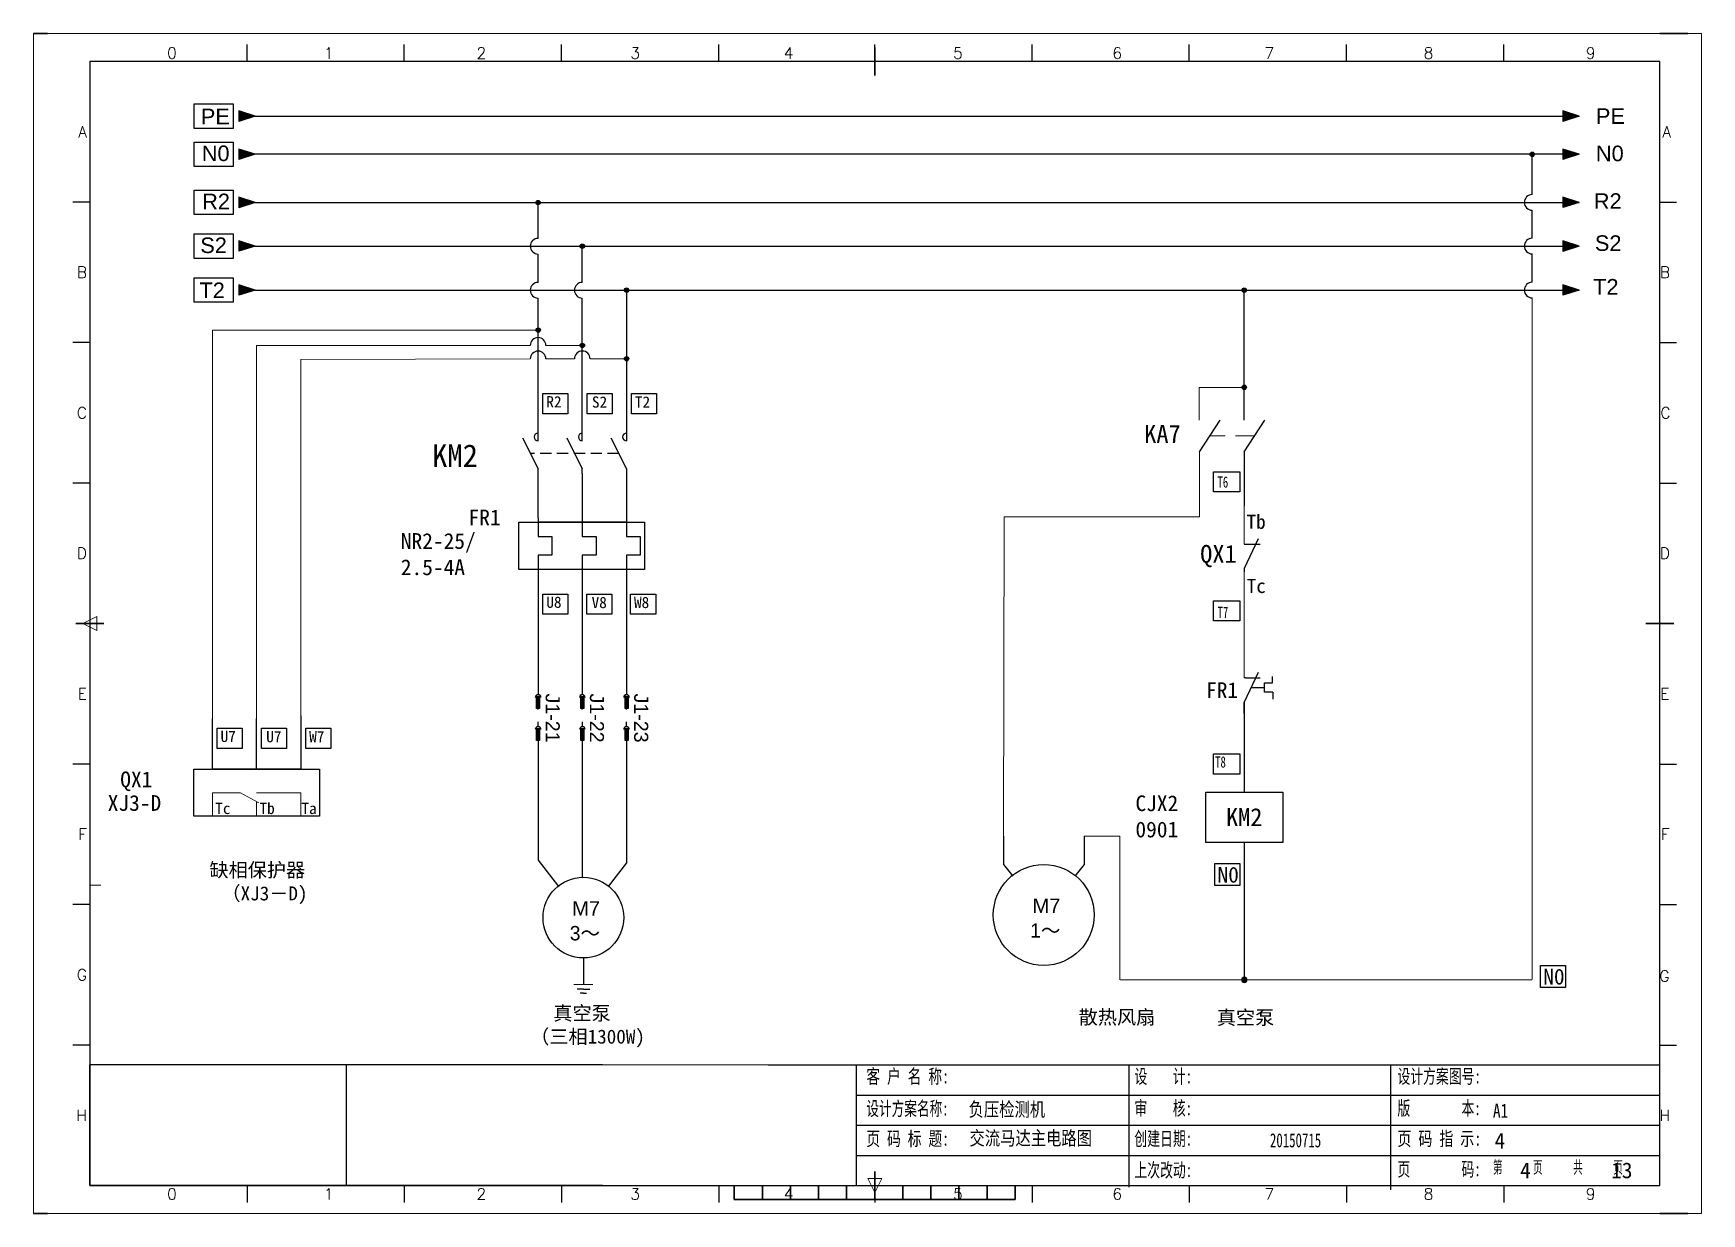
# Model space of a CAD drawing. Extents: x 2511 to 8703, y -745 to 3310.
# Drawn here: x 3826.2 to 4123.2, y 274.8 to 484.8 of the extents above; entities that cross this region are included whole.
import ezdxf
from ezdxf.enums import TextEntityAlignment as Align

# ---------------------------------------------------------------- set-up
doc = ezdxf.new("R2010")
doc.units = 0
doc.header["$MEASUREMENT"] = 0
doc.linetypes.add('ACISOWELD', pattern=[3, 2, -1])
for name, color, linetype in [('AE_BOR', 1, 'Continuous'), ('MISC', 2, 'Continuous'), ('RED_1.5mm^2', 1, 'Continuous'), ('RED_14_THHN', 20, 'Continuous'), ('SYMS', 7, 'Continuous')]:
    doc.layers.add(name, color=color, linetype=linetype)
doc.styles.add('Standard0.67', font='', dxfattribs={"width": 0.67})
doc.styles.add('Standard_0.8', font='', dxfattribs={"width": 0.8})
doc.styles.add('WD', font='romans.shx', dxfattribs={"bigfont": 'gbcbig.shx'})
doc.styles.add('样式 0', font='')
doc.styles.add('样式 2', font='NSimSun.ttf')
doc.styles.add('样式 8', font='arial.ttf')
doc.styles.get('Standard0.67').set_extended_font_data('FangSong_GB2312')
doc.styles.get('Standard_0.8').set_extended_font_data('FangSong_GB2312')
doc.styles.get('样式 0').set_extended_font_data('KaiTi_GB2312')

msp = doc.modelspace()

# ---------------------------------------------------------------- texts
at = {"attachment_point": 1}
for s, insert, char_height, width, style in [('N0', (3856.18, 464.85), 2.772, 4.9667, '样式 8'), ('N0', (4104.38, 464.83), 2.772, 4.9667, '样式 8'), ('R2', (3856.25, 456.29), 2.772, 4.9667, '样式 8'), ('R2', (4104.01, 456.36), 2.772, 15.2743, '样式 8'), ('S2', (3855.92, 448.49), 2.772, 4.9667, '样式 8'), ('S2', (4104.2, 448.87), 2.772, 19.4369, '样式 8'), ('T2', (3855.77, 440.48), 2.772, 4.9667, '样式 8'), ('T2', (4103.89, 441.1), 2.772, 15.2743, '样式 8'), ('\\pi-0.08632;KA7', (4024.05, 415.13), 3.185, 7.1073, '样式 0'), ('\\pi1.768;Tb', (4040.42, 399.15), 2.5, 7.1073, '样式 0'), ('\\pi-0.010492;QX1', (4033.94, 393.79), 3.185, 7.1073, '样式 0'), ('\\pi1.768;Tc', (4040.45, 387.73), 2.5, 7.1073, '样式 0'), ('\\pi0.45543;KM2', (4038.06, 346.95), 3.185, 7.3162, '样式 2'), ('{\\C2;M7}', (3922.12, 330.39), 2.56, 8.7428, '样式 8'), ('{\\C2;M7}', (4004.08, 330.87), 2.56, 8.7428, '样式 8'), ('{\\fAIGDT|b0|i0|c2|p2;\\C2;3\\fSimSun|b0|i0|c134|p2;～}', (3921.7, 325.98), 2.56, 9.8786, '样式 8'), ('{\\fAIGDT|b0|i0|c2|p2;\\C2;1\\fSimSun|b0|i0|c134|p2;～}', (4003.66, 326.46), 2.56, 9.8786, '样式 8')]:
    msp.add_mtext(s, dxfattribs=dict(at, insert=insert, char_height=char_height, width=width, style=style))
at = {"color": 2, "char_height": 2.5, "attachment_point": 1, "rotation": 270, "style": '样式 8'}
for s, insert in [('J1-21', (3919.91, 367.35)), ('J1-22', (3927.78, 367.35)), ('J1-23', (3935.66, 367.35))]:
    msp.add_mtext_dynamic_manual_height_columns(s, width=11.5248, gutter_width=12.5, heights=[0], dxfattribs=dict(at, insert=insert))
at = {"char_height": 2.5, "attachment_point": 1}
for s, insert, width in [('\\pi2.782;{\\fSimSun|b0|i0|c134|p2;缺相保护器\\P\\pi4.9209;（XJ3－D)}', (3854.76, 337.2), 23.0501), ('\\pi6.3723;{\\fSimSun|b0|i0|c134|p2;真空泵\\P\\pi2.2542;（三相1300W)}', (3912.39, 311.72), 23.0501), ('{\\fSimSun|b0|i0|c134|p2;散热风扇}', (4012.3, 311.02), 47.4976), ('{\\fSimSun|b0|i0|c134|p2;真空泵}', (4036.89, 310.94), 47.4976)]:
    msp.add_mtext(s, dxfattribs=dict(at, insert=insert, width=width))
at = {"color": 0, "ltscale": 2, "char_height": 2.5, "attachment_point": 1}
for s, insert, width, style in [('{\\fSimSun|b0|i0|c134|p2;\\W0.72;客 户 名 称:}', (3974.5, 300.48), 16.2477, 'Standard0.67'), ('{\\fSimSun|b0|i0|c134|p2;设    计:}', (4022.22, 300.48), 12.0312, 'Standard0.67'), ('{\\fSimSun|b0|i0|c134|p2;设计方案图号:}', (4069.05, 300.48), 15.1644, 'Standard0.67'), ('{\\fSimSun|b0|i0|c134|p2;\\W0.66;设计方案名称:}', (3974.5, 294.75), 15.1234, 'Standard0.67'), ('{\\fSimSun|b0|i0|c134|p2;审    核:}', (4022.22, 294.81), 12.0312, 'Standard0.67'), ('{\\fSimSun|b0|i0|c134|p2;版        本:}', (4069.05, 294.81), 16.8498, 'Standard0.67'), ('{\\fSimSun|b0|i0|c134|p2;A1}', (4086.05, 294.37), 33.9078, 'Standard_0.8'), ('{\\fSimSun|b0|i0|c134|p2;\\W0.72;页 码 标 题:}', (3974.5, 289.39), 15.1234, 'Standard0.67'), ('{\\fSimSun|b0|i0|c134|p2;创建日期:}', (4022.22, 289.4), 12.0312, 'Standard0.67'), ('{\\fSimSun|b0|i0|c134|p2;20150715}', (4046.35, 289.1), 12.0312, 'Standard0.67'), ('{\\fSimSun|b0|i0|c134|p2;\\W0.73;页 码 指 示:}', (4069.05, 289.4), 16.1995, 'Standard0.67'), ('{\\fSimSun|b0|i0|c134|p2;上次改动:}', (4022.22, 283.81), 12.0312, 'Standard0.67'), ('{\\fSimSun|b0|i0|c134|p2;页        码:}', (4069.05, 283.96), 15.7258, 'Standard0.67'), ('{\\Fromans,gbcbig|c134;第}    {\\Fromans,gbcbig|c134;页}    {\\Fromans,gbcbig|c134;共}    {\\Fromans,gbcbig|c134;页}', (4086.05, 284.21), 33.9078, 'Standard_0.8')]:
    msp.add_mtext(s, dxfattribs=dict(at, insert=insert, width=width, style=style))
at = {"layer": 'MISC', "char_height": 2.772, "width": 4.9667, "attachment_point": 1, "style": '样式 8'}
for insert in [(3856.02, 471.41), (4104.38, 471.48)]:
    msp.add_mtext('PE', dxfattribs=dict(at, insert=insert))
at = {"layer": 'MISC', "color": 0, "attachment_point": 1}
for s, insert, char_height, width, style in [('R2', (3917.52, 420.26), 2, 5.0168, '样式 0'), ('S2', (3925.64, 420.21), 2, 5.0168, '样式 0'), ('T2', (3933.29, 420.21), 2, 5.0168, '样式 0'), ('KM2', (3897.19, 411.67), 4, 5.0168, '样式 0'), ('\\pi-0.4481;{\\W0.7;T6}', (4037.46, 405.98), 2, 3.3188, '样式 0'), ('FR1', (3903.67, 400.08), 2.8, 5.0168, '样式 0'), ('NR2-25/\\P2.5-4A', (3891.62, 395.88), 2.8, 20.4679, '样式 0'), ('U8', (3917.52, 384.6), 2, 5.0168, '样式 0'), ('V8', (3925.58, 384.54), 2, 5.0168, '样式 0'), ('W8', (3933.13, 384.55), 2, 5.0168, '样式 0'), ('\\pi-0.4147;{\\W0.7;T7}', (4037.44, 382.79), 2, 3.3188, '样式 0'), ('FR1', (4034.97, 369.34), 2.8, 5.0168, '样式 0'), ('U7', (3859.53, 360.72), 2, 5.0168, '样式 0'), ('U7', (3867.65, 360.67), 2, 5.0168, '样式 0'), ('W7', (3875.3, 360.67), 2, 5.0168, '样式 0'), ('QX1', (3841.67, 353.47), 2.8, 5.0168, '样式 0'), ('\\pi-0.3814;{\\W0.7;T8}', (4036.97, 356.17), 2, 3.3188, '样式 0'), ('XJ3-D', (3839.44, 349.27), 2.8, 11.3499, '样式 0'), ('Tc', (3858.58, 347.9), 2, 5.0168, '样式 0'), ('Tb', (3866.45, 347.9), 2, 5.0168, '样式 0'), ('Ta', (3873.92, 347.9), 2, 5.0168, '样式 0'), ('CJX2\\P0901', (4022.4, 349.22), 2.8, 7.9311, '样式 0'), ('N0', (4037.01, 336.5), 2.8, 5.0168, '样式 0'), ('N0', (4095, 318.37), 2.8, 5.0168, '样式 0'), ('{\\fSimSun|b0|i0|c134|p2;负压检测机}', (3992.69, 294.61), 2.5, 24.1794, 'Standard_0.8'), ('交流马达主电路图', (3992.86, 289.49), 2.5, 24.1794, 'Standard_0.8'), ('4', (4086.34, 289.19), 2.8, 3.07, '样式 0'), ('4', (4090.88, 283.9), 2.8, 3.07, '样式 0'), ('13', (4107.09, 283.9), 2.8, 3.07, '样式 0')]:
    msp.add_mtext(s, dxfattribs=dict(at, insert=insert, char_height=char_height, width=width, style=style))

# ---------------------------------------------------------------- blocks, each defined once
blk = doc.blocks.new('gb_a2_a')
for p, q in [((584, 410), (25, 410)), ((25, 410), (25, 10)), ((584, 10), (584, 410)), ((25, 10), (584, 10))]:
    blk.add_line(p, q)
at = {"lineweight": 9, "ltscale": 0.1}
blk.add_line((25, 116.86), (29, 116.86), dxfattribs=at)
at = {"layer": 'AE_BOR', "lineweight": 30}
for p, q in [((10, 420), (4.93, 420)), ((594, 420), (584, 420)), ((4.93, 0), (10, 0)), ((594, 0), (584, 0))]:
    blk.add_line(p, q, dxfattribs=at)
at = {"layer": 'AE_BOR', "color": 1, "lineweight": 15}
for p, q in [((4.93, 420), (598.93, 420)), ((4.93, 0), (4.93, 420)), ((598.93, 420), (598.93, 0)), ((22.5, 210), (27.5, 212.5)), ((27.5, 207.5), (22.5, 210)), ((27.5, 212.5), (27.5, 207.5)), ((304.5, 7.5), (302, 12.5)), ((302, 12.5), (307, 12.5)), ((307, 12.5), (304.5, 7.5)), ((598.93, 0), (4.93, 0))]:
    blk.add_line(p, q, dxfattribs=at)
at = {"layer": 'AE_BOR'}
for p, q in [((81, 410), (81, 416)), ((137, 410), (137, 416)), ((193, 410), (193, 416)), ((249, 410), (249, 416)), ((304.5, 410), (304.5, 416)), ((360.5, 410), (360.5, 416)), ((416.5, 410), (416.5, 416)), ((472.5, 410), (472.5, 416)), ((528.5, 410), (528.5, 416)), ((25, 360), (19, 360)), ((584, 360), (590, 360)), ((25, 310), (19, 310)), ((584, 310), (590, 310)), ((25, 260), (19, 260)), ((584, 260), (590, 260)), ((25, 160), (19, 160)), ((584, 160), (590, 160)), ((25, 110), (19, 110)), ((584, 110), (590, 110)), ((25, 60), (19, 60)), ((584, 60), (590, 60)), ((81, 10), (81, 4)), ((137, 10), (137, 4)), ((193, 10), (193, 4)), ((249, 10), (249, 4)), ((304.5, 10), (304.5, 4)), ((360.5, 10), (360.5, 4)), ((416.5, 10), (416.5, 4)), ((472.5, 10), (472.5, 4)), ((528.5, 10), (528.5, 4))]:
    blk.add_line(p, q, dxfattribs=at)
at = {"layer": 'AE_BOR', "color": 2, "lineweight": 30}
for p, q in [((304.5, 405), (304.5, 415)), ((20, 210), (30, 210)), ((579, 210), (589, 210)), ((304.5, 10), (304.5, 15)), ((304.5, 15), (304.5, 5)), ((254.5, 5), (254.5, 10)), ((264.5, 5), (264.5, 10)), ((274.5, 5), (274.5, 10)), ((284.5, 5), (284.5, 10)), ((294.5, 5), (294.5, 10)), ((304.5, 10), (304.5, 5)), ((314.5, 5), (314.5, 10)), ((324.5, 5), (324.5, 10)), ((334.5, 5), (334.5, 10)), ((344.5, 5), (344.5, 10)), ((354.5, 5), (354.5, 10)), ((254.5, 5), (354.5, 5))]:
    blk.add_line(p, q, dxfattribs=at)
at = {"layer": 'AE_BOR', "style": 'WD'}
for s, p in [('0', (54.27, 411)), ('1', (110.12, 411)), ('2', (164.42, 411)), ('3', (219.22, 411)), ('4', (273.82, 411)), ('5', (334.12, 411)), ('6', (390.81, 411)), ('7', (445.01, 411)), ('8', (501.67, 411)), ('9', (559.4, 411)), ('0', (54.27, 5)), ('1', (110.12, 5)), ('2', (164.42, 5)), ('3', (219.22, 5)), ('4', (273.82, 5)), ('5', (334.12, 5)), ('6', (390.81, 5)), ('7', (445.01, 5)), ('8', (501.67, 5)), ('9', (559.4, 5))]:
    blk.add_text(s, height=4, dxfattribs=at).set_placement(p, align=Align.CENTER)
for s, p in [('A', (24, 385)), ('A', (588.05, 385)), ('B', (24, 335)), ('B', (587.67, 335)), ('C', (24, 285)), ('C', (587.86, 285)), ('D', (24, 235)), ('D', (587.67, 235)), ('E', (24, 185)), ('E', (587.48, 185)), ('F', (24, 135)), ('F', (587.48, 135)), ('F', (587.48, 135)), ('G', (24, 85)), ('G', (587.48, 84.56)), ('H', (24, 35)), ('H', (587.67, 35))]:
    blk.add_text(s, height=4, dxfattribs=at).set_placement(p, align=Align.MIDDLE_RIGHT)
blk = doc.blocks.new('WDDOT')
blk.add_hatch(color=256).paths.add_polyline_path([(0.5, 0, 1), (-0.5, 0, 1)])
blk.add_circle((0, 0), 0.5)

# ---------------------------------------------------------------- hatches: boundary and pattern name
for points in [[(3865.68, 463.3), (3862.77, 464.23), (3862.77, 462.36)], [(4101.39, 463.3), (4098.47, 464.23), (4098.47, 462.36)], [(3865.68, 454.73), (3862.77, 455.66), (3862.77, 453.79)], [(4101.39, 454.73), (4098.47, 455.67), (4098.47, 453.8)], [(3865.68, 446.97), (3862.77, 447.91), (3862.77, 446.04)], [(4101.39, 446.94), (4098.47, 447.87), (4098.47, 446)], [(3865.68, 439.14), (3862.77, 440.07), (3862.77, 438.2)], [(4101.39, 439.14), (4098.47, 440.08), (4098.47, 438.21)]]:
    msp.add_hatch(color=256).paths.add_polyline_path(points)
h = msp.add_hatch(color=256)
edge = h.paths.add_edge_path()
edge.add_arc((4093.04, 463.28), 0.393, 0, 360)
h = msp.add_hatch(color=256)
edge = h.paths.add_edge_path()
edge.add_arc((3916.06, 454.7), 0.393, 0, 360)
h = msp.add_hatch(color=256)
edge = h.paths.add_edge_path()
edge.add_arc((3923.93, 446.94), 0.393, 0, 360)
h = msp.add_hatch(color=256)
edge = h.paths.add_edge_path()
edge.add_arc((3931.81, 439.11), 0.393, 0, 360)
h = msp.add_hatch(color=256)
edge = h.paths.add_edge_path()
edge.add_arc((4041.78, 439.11), 0.393, 0, 360)
h = msp.add_hatch(color=256)
edge = h.paths.add_edge_path()
edge.add_arc((3916.08, 432.02), 0.393, 0, 360)
h = msp.add_hatch(color=256)
edge = h.paths.add_edge_path()
edge.add_arc((3923.93, 429.29), 0.393, 0, 360)
h = msp.add_hatch(color=256)
edge = h.paths.add_edge_path()
edge.add_arc((3931.81, 426.92), 0.393, 0, 360)
h = msp.add_hatch(color=256)
edge = h.paths.add_edge_path()
edge.add_arc((4041.78, 421.82), 0.393, 0, 360)
at = {"lineweight": 0}
h = msp.add_hatch(color=256, dxfattribs=at)
edge = h.paths.add_edge_path()
edge.add_arc((4041.78, 316.39), 0.5, 0, 360)
at = {"layer": 'MISC'}
for points in [[(3865.68, 470.06), (3862.77, 471), (3862.77, 469.12)], [(4101.39, 470.06), (4098.47, 471), (4098.47, 469.13)]]:
    msp.add_hatch(color=256, dxfattribs=at).paths.add_polyline_path(points)
at = {"layer": 'RED_1.5mm^2'}
h = msp.add_hatch(dxfattribs=at)
h.set_pattern_fill('ANGLE', color=2, scale=0.1715, angle=-180)
h.set_pattern_definition([(180, (3358.2291, -265.2575), (-4e-16, -1.1979275), [0.87122, -0.3267075]), (270, (3358.2291, -265.2575), (1.1979275, -5e-16), [0.87122, -0.3267075])])
h.paths.add_polyline_path([(3915.79, 364.7), (3916.33, 364.7), (3916.33, 366.86), (3915.79, 366.86)])
h = msp.add_hatch(color=2, dxfattribs=at)
h.dxf.hatch_style = 1
h.paths.add_polyline_path([(3915.79, 364.7), (3916.33, 364.7), (3916.33, 366.86), (3915.79, 366.86)])
h = msp.add_hatch(dxfattribs=at)
h.set_pattern_fill('ANGLE', color=2, scale=0.1715, angle=-180)
h.set_pattern_definition([(180, (3366.1037, -265.2575), (-4e-16, -1.1979275), [0.87122, -0.3267075]), (270, (3366.1037, -265.2575), (1.1979275, -5e-16), [0.87122, -0.3267075])])
h.paths.add_polyline_path([(3923.66, 364.7), (3924.21, 364.7), (3924.21, 366.86), (3923.66, 366.86)])
h = msp.add_hatch(color=2, dxfattribs=at)
h.dxf.hatch_style = 1
h.paths.add_polyline_path([(3923.66, 364.7), (3924.21, 364.7), (3924.21, 366.86), (3923.66, 366.86)])
h = msp.add_hatch(dxfattribs=at)
h.set_pattern_fill('ANGLE', color=2, scale=0.1715, angle=-180)
h.set_pattern_definition([(180, (3373.9783, -265.2575), (-4e-16, -1.1979275), [0.87122, -0.3267075]), (270, (3373.9783, -265.2575), (1.1979275, -5e-16), [0.87122, -0.3267075])])
h.paths.add_polyline_path([(3931.54, 364.7), (3932.08, 364.7), (3932.08, 366.86), (3931.54, 366.86)])
h = msp.add_hatch(color=2, dxfattribs=at)
h.dxf.hatch_style = 1
h.paths.add_polyline_path([(3931.54, 364.7), (3932.08, 364.7), (3932.08, 366.86), (3931.54, 366.86)])
h = msp.add_hatch(dxfattribs=at)
h.set_pattern_fill('ANGLE', color=2, scale=0.1715, angle=-180)
h.set_pattern_definition([(180, (3358.2307, -270.9742), (-4e-16, -1.1979275), [0.87122, -0.3267075]), (270, (3358.2307, -270.9742), (1.1979275, -5e-16), [0.87122, -0.3267075])])
h.paths.add_polyline_path([(3915.79, 358.99), (3916.33, 358.99), (3916.33, 361.15), (3915.79, 361.15)])
h = msp.add_hatch(color=2, dxfattribs=at)
h.dxf.hatch_style = 1
h.paths.add_polyline_path([(3915.79, 358.99), (3916.33, 358.99), (3916.33, 361.15), (3915.79, 361.15)])
h = msp.add_hatch(dxfattribs=at)
h.set_pattern_fill('ANGLE', color=2, scale=0.1715, angle=-180)
h.set_pattern_definition([(180, (3366.1053, -270.9742), (-4e-16, -1.1979275), [0.87122, -0.3267075]), (270, (3366.1053, -270.9742), (1.1979275, -5e-16), [0.87122, -0.3267075])])
h.paths.add_polyline_path([(3923.66, 358.99), (3924.21, 358.99), (3924.21, 361.15), (3923.66, 361.15)])
h = msp.add_hatch(color=2, dxfattribs=at)
h.dxf.hatch_style = 1
h.paths.add_polyline_path([(3923.66, 358.99), (3924.21, 358.99), (3924.21, 361.15), (3923.66, 361.15)])
h = msp.add_hatch(dxfattribs=at)
h.set_pattern_fill('ANGLE', color=2, scale=0.1715, angle=-180)
h.set_pattern_definition([(180, (3373.98, -270.9742), (-4e-16, -1.1979275), [0.87122, -0.3267075]), (270, (3373.98, -270.9742), (1.1979275, -5e-16), [0.87122, -0.3267075])])
h.paths.add_polyline_path([(3931.54, 358.99), (3932.08, 358.99), (3932.08, 361.15), (3931.54, 361.15)])
h = msp.add_hatch(color=2, dxfattribs=at)
h.dxf.hatch_style = 1
h.paths.add_polyline_path([(3931.54, 358.99), (3932.08, 358.99), (3932.08, 361.15), (3931.54, 361.15)])

# ---------------------------------------------------------------- linework, layer by layer
for p, q in [((3865.68, 463.3), (3862.77, 464.23)), ((3862.77, 464.23), (3862.77, 462.36)), ((4101.39, 463.3), (4098.47, 464.23)), ((4098.47, 464.23), (4098.47, 462.36)), ((3865.68, 463.3), (3862.77, 462.36)), ((4101.39, 463.3), (4098.47, 462.36)), ((3865.68, 454.73), (3862.77, 455.66)), ((3862.77, 455.66), (3862.77, 453.79)), ((3865.68, 454.73), (3862.77, 453.79)), ((3865.68, 454.73), (4101.39, 454.73)), ((4101.39, 454.73), (4098.47, 455.67)), ((4098.47, 455.67), (4098.47, 453.8)), ((4101.39, 454.73), (4098.47, 453.8)), ((3865.68, 446.97), (3862.77, 447.91)), ((3862.77, 447.91), (3862.77, 446.04)), ((3865.68, 446.97), (3862.77, 446.04)), ((3865.68, 446.97), (4101.28, 446.97)), ((4101.39, 446.94), (4098.47, 447.87)), ((4098.47, 447.87), (4098.47, 446)), ((4101.39, 446.94), (4098.47, 446)), ((3865.68, 439.14), (3862.77, 440.07)), ((3862.77, 440.07), (3862.77, 438.2)), ((4101.39, 439.14), (4098.47, 440.08)), ((4098.47, 440.08), (4098.47, 438.21)), ((3865.68, 439.14), (3862.77, 438.2)), ((3865.68, 439.14), (4101.38, 439.14)), ((4101.39, 439.14), (4098.47, 438.21)), ((4033.8, 410.32), (4037.46, 415.99)), ((4041.78, 410.32), (4045.43, 415.99)), ((3913.28, 412.82), (3916.06, 407.31)), ((3921.16, 412.82), (3923.93, 407.31)), ((3929.03, 412.82), (3931.81, 407.31)), ((3916.06, 395.28), (3918.51, 395.28)), ((3918.51, 395.28), (3918.51, 391.98)), ((3923.93, 395.28), (3926.39, 395.28)), ((3926.39, 395.28), (3926.39, 391.98)), ((3931.81, 395.28), (3934.26, 395.28)), ((3934.26, 395.28), (3934.26, 391.98)), ((4044.23, 394.85), (4041.78, 389.6)), ((4041.78, 393.9), (4044.6, 393.9)), ((3918.51, 391.98), (3916.06, 391.98)), ((3926.39, 391.98), (3923.93, 391.98)), ((3934.26, 391.98), (3931.81, 391.98)), ((4044.23, 371.06), (4041.78, 365.81)), ((4042.01, 370.11), (4044.6, 370.11)), ((4045.37, 367.61), (4045.37, 369.26)), ((4045.37, 369.26), (4046.81, 369.26)), ((4041.78, 365.81), (4041.78, 354.81)), ((4041.78, 365.81), (4041.78, 361.4)), ((4046.84, 367.61), (4045.37, 367.61)), ((4046.84, 366.34), (4046.84, 366.35)), ((4041.78, 365.19), (4041.78, 349.81)), ((4041.78, 340.81), (4041.78, 316.39)), ((3924.12, 320.29), (3924.12, 315.59)), ((3924.12, 314.72), (3922.99, 314.72)), ((3924.12, 314.03), (3923.54, 314.03)), ((3924.12, 314.72), (3925.24, 314.72)), ((3924.12, 314.03), (3924.69, 314.03)), ((3972.7, 295.89), (4016.95, 295.89)), ((4016.95, 295.89), (4085.74, 295.89)), ((4085.74, 295.89), (4115.74, 295.89)), ((3972.7, 290.53), (4016.95, 290.53)), ((4016.95, 290.53), (4085.74, 290.53)), ((4085.74, 290.53), (4115.74, 290.53)), ((3972.7, 285.17), (4016.95, 285.17)), ((4016.95, 285.17), (4085.74, 285.17)), ((3957, 279.8), (4016.95, 279.8)), ((3957, 279.8), (4016.95, 279.8)), ((4016.95, 279.8), (4085.74, 279.8))]:
    msp.add_line(p, q)
at = {"color": 0}
for p, q in [((4101.39, 463.3), (3865.68, 463.3)), ((4093.03, 456.12), (4093.03, 463.28)), ((3916.06, 448.33), (3916.06, 454.7)), ((4093.03, 448.35), (4093.03, 453.33)), ((3916.06, 440.5), (3916.06, 445.54)), ((3923.93, 440.5), (3923.93, 446.94)), ((4093.03, 440.52), (4093.03, 445.57)), ((3881.89, 301.25), (3881.89, 279.8))]:
    msp.add_line(p, q, dxfattribs=at)
at = {"color": 0, "ltscale": 2}
for p, q in [((3916.06, 454.7), (3915.66, 454.7)), ((3923.93, 446.94), (3923.54, 446.94)), ((3916.06, 412.28), (3916.06, 437.71)), ((3923.93, 412.28), (3923.93, 437.71)), ((3931.81, 439.11), (3931.41, 439.11)), ((3931.81, 439.1), (3931.81, 412.28)), ((4041.78, 415.99), (4041.78, 439.14)), ((3916.08, 432.02), (3915.69, 432.02)), ((3923.93, 429.29), (3923.54, 429.29)), ((3931.81, 426.92), (3931.42, 426.92)), ((4041.78, 410.32), (4041.78, 400.77)), ((3916.06, 406.8), (3916.06, 407.31)), ((3923.93, 406.8), (3923.93, 407.31)), ((3931.81, 407.32), (3931.81, 406.8)), ((3916.06, 398.62), (3916.06, 406.8)), ((3923.93, 406.48), (3923.93, 406.8)), ((3923.93, 406.49), (3923.93, 395.28)), ((3931.81, 406.8), (3931.81, 395.28)), ((3916.06, 398.62), (3916.06, 395.28)), ((3931.81, 397.81), (3916.06, 397.81)), ((3916.06, 391.98), (3916.06, 375.23)), ((3923.93, 391.98), (3923.93, 375.23)), ((3931.81, 391.98), (3931.81, 375.23)), ((4041.78, 389.6), (4041.78, 388.98)), ((3916.06, 375.23), (3916.06, 368.52)), ((3923.93, 375.23), (3923.93, 368.52)), ((3931.81, 375.23), (3931.81, 368.52)), ((4042.01, 370.11), (4041.78, 370.11)), ((4043, 368.44), (4045.37, 368.44)), ((4041.78, 365.81), (4041.78, 365.19)), ((4041.78, 363.77), (4041.78, 365.81)), ((3858.07, 353.88), (3858.07, 362.88)), ((3865.94, 353.88), (3865.94, 362.88)), ((3873.82, 363.39), (3873.82, 353.88)), ((3916.06, 357.67), (3916.06, 337.69)), ((3923.93, 357.67), (3923.93, 334.66)), ((3931.81, 357.67), (3931.81, 337.22)), ((3873.82, 353.88), (3858.07, 353.88)), ((3836.24, 279.8), (3836.24, 301.25)), ((3927.54, 301.25), (3836.24, 301.25)), ((3957, 301.25), (4115.74, 301.25)), ((3972.7, 301.25), (3972.7, 279.8)), ((4021.27, 279.54), (4021.27, 301.25)), ((4067.85, 279.05), (4067.85, 301.25)), ((4115.74, 279.8), (4115.74, 301.25)), ((4085.74, 285.17), (4115.74, 285.17)), ((3927.54, 279.8), (3836.24, 279.8)), ((4085.74, 279.8), (4115.74, 279.8))]:
    msp.add_line(p, q, dxfattribs=at)
at = {"lineweight": 0}
for p, q in [((4093.03, 437.73), (4093.03, 316.44)), ((3858.12, 432.02), (3858.07, 362.88)), ((3916.08, 432.02), (3858.12, 432.02)), ((3858.12, 432.02), (3858.12, 432.02)), ((3865.94, 429.29), (3865.94, 362.88)), ((3865.94, 426.76), (3865.94, 429.29)), ((3865.94, 429.29), (3914.67, 429.29)), ((3923.93, 429.29), (3917.45, 429.29)), ((3873.82, 426.76), (3914.67, 426.88)), ((3873.82, 426.76), (3873.82, 362.88)), ((3922.54, 426.9), (3917.45, 426.88)), ((3931.81, 426.92), (3925.33, 426.9)), ((4033.74, 421.82), (4041.87, 421.82)), ((4033.74, 421.82), (4033.74, 415.99)), ((4035.74, 413.19), (4038.39, 413.19)), ((4040.22, 413.19), (4043.68, 413.19)), ((4033.8, 410.32), (4033.8, 398.76)), ((3998.91, 341.96), (3999.01, 398.76)), ((4033.8, 398.76), (3999.01, 398.76)), ((4041.78, 393.9), (4041.78, 394.65)), ((3858.07, 345.5), (3858.07, 349.69)), ((3858.07, 349.69), (3863.07, 349.69)), ((3863.07, 349.69), (3866.36, 347.91)), ((3873.82, 349.69), (3865.94, 349.69)), ((3865.94, 345.5), (3865.94, 348.13)), ((3873.82, 345.5), (3873.82, 349.69)), ((4013.26, 341.96), (4019.63, 341.96)), ((4019.63, 341.96), (4019.63, 316.39)), ((3924.12, 315.59), (3922.43, 315.59)), ((3924.12, 315.59), (3925.81, 315.59)), ((4092.99, 316.39), (4019.72, 316.39))]:
    msp.add_line(p, q, dxfattribs=at)
at = {"linetype": 'ACISOWELD'}
msp.add_line((3930.42, 410.07), (3914.67, 410.07), dxfattribs=at)
at = {"linetype": 'Continuous', "lineweight": 0}
for p, q in [((4041.78, 400.77), (4041.78, 394.65)), ((4041.78, 388.98), (4041.78, 370.11))]:
    msp.add_line(p, q, dxfattribs=at)
at = {"ltscale": 2}
for p, q in [((4046.81, 369.26), (4046.81, 370.36)), ((4046.84, 367.61), (4046.84, 366.35)), ((3998.91, 341.96), (3998.91, 336.93)), ((4013.26, 341.96), (4013.26, 336.94)), ((3916.06, 337.69), (3919.71, 333)), ((3931.81, 337.22), (3928.53, 333)), ((3998.91, 337.72), (3998.91, 337.72)), ((3998.91, 336.93), (4000.56, 334.85)), ((4013.26, 336.94), (4011.59, 334.85)), ((4013.25, 336.93), (4013.25, 336.93)), ((3929.86, 334.66), (3929.86, 334.66))]:
    msp.add_line(p, q, dxfattribs=at)
at = {"color": 2}
for p, q in [((3916.06, 364.48), (3916.06, 364.7)), ((3923.93, 364.48), (3923.93, 364.7)), ((3931.81, 364.48), (3931.81, 364.7)), ((3916.06, 361.45), (3916.06, 362.28)), ((3923.94, 361.45), (3923.94, 362.28)), ((3931.81, 361.45), (3931.81, 362.28))]:
    msp.add_line(p, q, dxfattribs=at)
at = {"lineweight": 9, "ltscale": 0.1}
for p, q in [((3927.54, 301.25), (3957, 301.25)), ((4016.5, 301.23), (4045.96, 301.23)), ((3927.54, 279.8), (3957, 279.8)), ((3955.64, 279.8), (3955.64, 279.8)), ((3955.64, 279.8), (3955.64, 279.8))]:
    msp.add_line(p, q, dxfattribs=at)
at = {"color": 1, "lineweight": -3}
for points in [[(3854.82, 472.24), (3861.76, 472.24), (3861.76, 467.89), (3854.82, 467.89)], [(3854.82, 465.47), (3861.76, 465.47), (3861.76, 461.12), (3854.82, 461.12)], [(3854.82, 456.91), (3861.76, 456.91), (3861.76, 452.55), (3854.82, 452.55)], [(3854.82, 449.11), (3861.76, 449.11), (3861.76, 444.76), (3854.82, 444.76)], [(3854.82, 441.31), (3861.76, 441.31), (3861.76, 436.96), (3854.82, 436.96)]]:
    msp.add_lwpolyline(points, close=True, dxfattribs=at)
at = {"color": 1, "ltscale": 2}
for points in [[(3916.92, 420.7), (3921.38, 420.7), (3921.38, 417.11), (3916.92, 417.11)], [(3924.79, 420.7), (3929.25, 420.7), (3929.25, 417.11), (3924.79, 417.11)], [(3932.69, 420.7), (3937.16, 420.7), (3937.16, 417.11), (3932.69, 417.11)], [(4036.3, 406.79), (4040.98, 406.79), (4040.98, 403.22), (4036.3, 403.22)], [(3916.92, 385.04), (3921.38, 385.04), (3921.38, 381.44), (3916.92, 381.44)], [(3924.73, 385.04), (3929.19, 385.04), (3929.19, 381.44), (3924.73, 381.44)], [(3932.53, 385.04), (3936.99, 385.04), (3936.99, 381.44), (3932.53, 381.44)], [(4036.3, 383.83), (4040.98, 383.83), (4040.98, 380.26), (4036.3, 380.26)], [(3858.93, 361.16), (3863.39, 361.16), (3863.39, 357.56), (3858.93, 357.56)], [(3866.8, 361.16), (3871.26, 361.16), (3871.26, 357.56), (3866.8, 357.56)], [(3874.7, 361.16), (3879.17, 361.16), (3879.17, 357.56), (3874.7, 357.56)], [(4036.3, 356.59), (4040.98, 356.59), (4040.98, 353.02), (4036.3, 353.02)], [(4036.51, 337.08), (4040.98, 337.08), (4040.98, 333.19), (4036.51, 333.19)], [(4094.5, 318.95), (4098.96, 318.95), (4098.96, 315.06), (4094.5, 315.06)]]:
    msp.add_lwpolyline(points, close=True, dxfattribs=at)
at = {"color": 0, "ltscale": 2}
for points in [[(3912.62, 397.81), (3935.01, 397.81), (3935.01, 389.42), (3912.62, 389.42)], [(3854.75, 353.88), (3877.14, 353.88), (3877.14, 345.5), (3854.75, 345.5)]]:
    msp.add_lwpolyline(points, close=True, dxfattribs=at)
at = {"color": 2}
for points in [[(3916.33, 364.7), (3915.79, 364.7), (3915.79, 366.86), (3916.33, 366.86)], [(3924.21, 364.7), (3923.66, 364.7), (3923.66, 366.86), (3924.21, 366.86)], [(3932.08, 364.7), (3931.54, 364.7), (3931.54, 366.86), (3932.08, 366.86)], [(3916.33, 358.99), (3915.79, 358.99), (3915.79, 361.15), (3916.33, 361.15)], [(3924.21, 358.99), (3923.66, 358.99), (3923.66, 361.15), (3924.21, 361.15)], [(3932.08, 358.99), (3931.54, 358.99), (3931.54, 361.15), (3932.08, 361.15)]]:
    msp.add_lwpolyline(points, close=True, dxfattribs=at)
msp.add_lwpolyline([(4034.91, 349.81), (4048.64, 349.81), (4048.64, 340.81), (4034.91, 340.81)], close=True)
for centre, radius in [((4093.04, 463.28), 0.393), ((3916.06, 454.7), 0.393), ((3923.93, 446.94), 0.393), ((3931.81, 439.11), 0.393), ((4041.78, 439.11), 0.393), ((3916.08, 432.02), 0.393), ((3923.93, 429.29), 0.393), ((3931.81, 426.92), 0.393), ((4041.78, 421.82), 0.393), ((4006.08, 327.95), 8.98), ((3924.12, 327.48), 7.18)]:
    msp.add_circle(centre, radius)
at = {"lineweight": 0}
msp.add_circle((4041.78, 316.39), 0.5, dxfattribs=at)
at = {"color": 0, "ltscale": 2}
for centre, start, end in [((4093.03, 454.72), 90, 270), ((3916.06, 446.94), 90, 270), ((4093.03, 446.96), 90, 270), ((3916.06, 439.11), 90, 270), ((3923.93, 439.11), 90, 270), ((4093.03, 439.13), 90, 270), ((3916.06, 429.29), 0, 180), ((3916.06, 426.88), 0, 180), ((3923.93, 426.9), 0, 180)]:
    msp.add_arc(centre, 1.39, start, end, dxfattribs=at)
for centre in [(3916.06, 412.99), (3923.93, 412.99), (3931.81, 412.99)]:
    msp.add_arc(centre, 0.703, 90, 270)
at = {"color": 2}
for centre in [(3916.06, 366.66), (3923.93, 366.66), (3931.81, 366.66), (3916.06, 360.94), (3923.94, 360.94), (3931.81, 360.94)]:
    msp.add_arc(centre, 0.507, 0, 180, dxfattribs=at)
at = {"layer": 'MISC'}
for p, q in [((3865.68, 470.06), (3862.77, 471)), ((3862.77, 471), (3862.77, 469.12)), ((3865.68, 470.06), (3862.77, 469.12)), ((3865.68, 470.06), (4101.39, 470.06)), ((4101.39, 470.06), (4098.47, 471)), ((4098.47, 471), (4098.47, 469.13)), ((4101.39, 470.06), (4098.47, 469.13))]:
    msp.add_line(p, q, dxfattribs=at)
at = {"layer": 'RED_14_THHN', "color": 2}
for p, q in [((3916.06, 368.52), (3916.06, 367.17)), ((3923.93, 368.52), (3923.93, 367.17)), ((3931.81, 368.52), (3931.81, 367.17)), ((3916.06, 358.99), (3916.06, 357.67)), ((3923.93, 358.99), (3923.93, 357.67)), ((3931.81, 358.99), (3931.81, 357.67))]:
    msp.add_line(p, q, dxfattribs=at)

# ---------------------------------------------------------------- block references
at = {"xscale": 0.5, "yscale": 0.5, "zscale": 0.5}
msp.add_blockref('gb_a2_a', (3823.74, 274.8), dxfattribs=at)
at = {"layer": 'SYMS', "color": 0, "lineweight": -3, "xscale": 0.5, "yscale": 0.5, "zscale": 0.5}
for p in [(4093.04, 463.28), (4041.78, 439.11), (4041.78, 421.82)]:
    msp.add_blockref('WDDOT', p, dxfattribs=at)
at = {"layer": 'SYMS', "lineweight": -3, "xscale": 0.5, "yscale": 0.5, "zscale": 0.5}
for p in [(4093.04, 463.28), (3916.06, 454.7), (3923.93, 446.94), (3931.81, 439.11), (4041.78, 439.11), (3916.08, 432.02), (3923.93, 429.29), (3931.81, 426.92), (4041.78, 421.82)]:
    msp.add_blockref('WDDOT', p, dxfattribs=at)

msp.set_redraw_order([(e.dxf.handle, doc.entitydb.next_handle()) for e in msp.query("TEXT MTEXT ATTDEF DIMENSION ARC_DIMENSION")])  # texts and dimensions are drawn at this point

doc.saveas('drawing.dxf')
